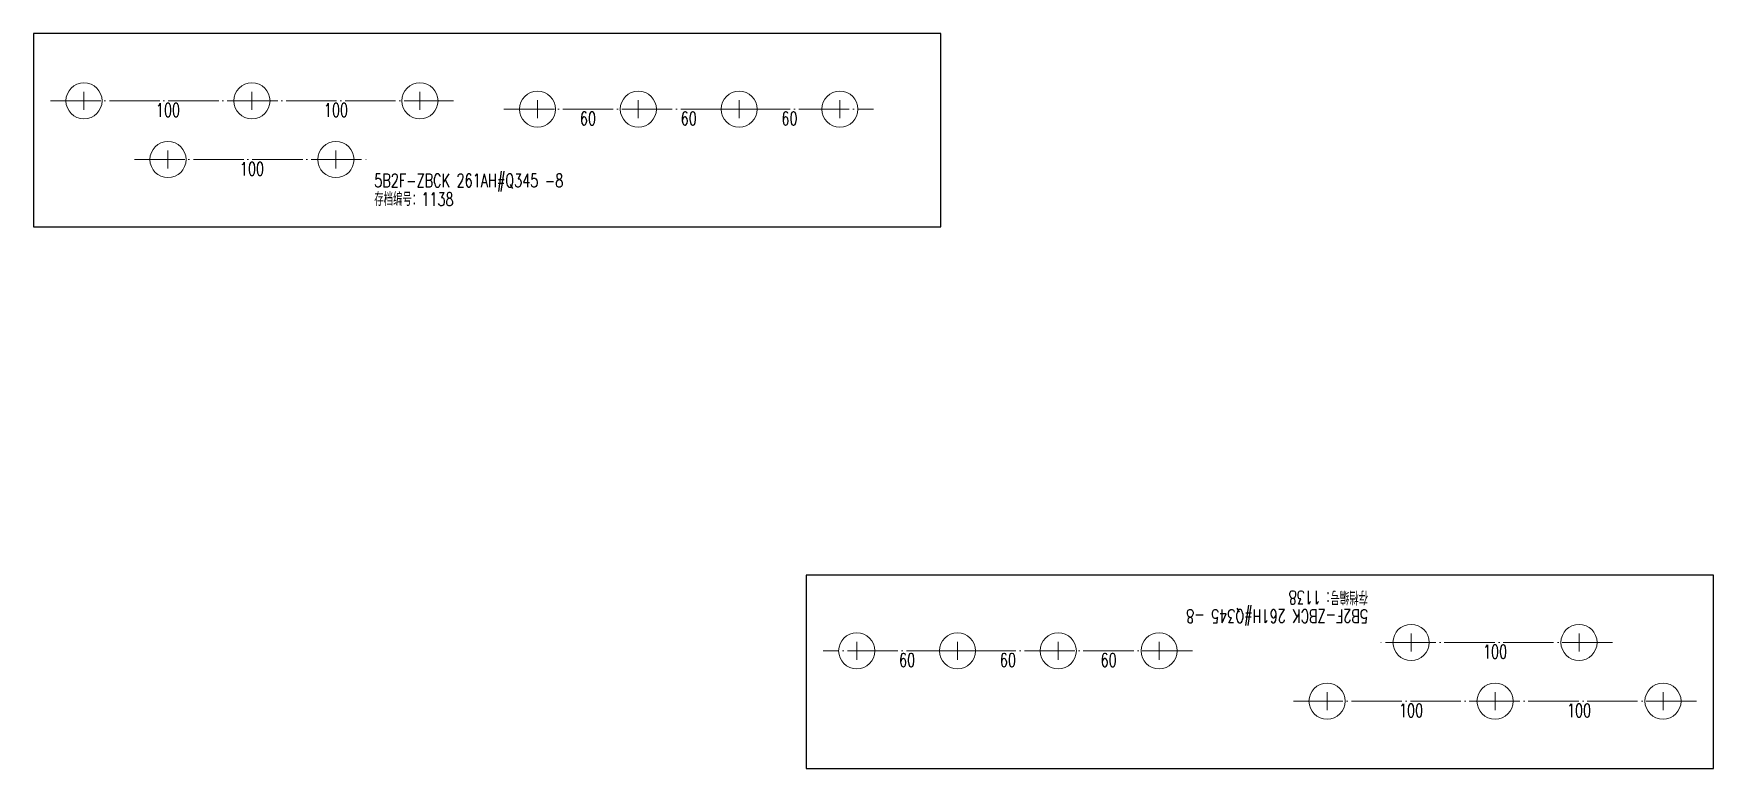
# Model space of a CAD drawing. Header units: millimetres. Extents: x -164 to 144402, y -33030 to 11430.
# Drawn here: x 24000 to 25000, y -15402 to -14965 of the extents above; entities that cross this region are included whole.
import ezdxf
from ezdxf.enums import TextEntityAlignment as Align

# ---------------------------------------------------------------- set-up
doc = ezdxf.new("R2010")
doc.units = ezdxf.units.MM
doc.header["$LTSCALE"] = 20
doc.linetypes.add('DASHDOT2X', pattern=[1.75, 1.5, -0.125, 0, -0.125])
for name, color, linetype, lineweight in [('1', 7, 'Continuous', 25), ('11', 3, 'Continuous', 13), ('12', 7, 'Continuous', 13), ('5', 1, 'Continuous', 13), ('7', 2, 'DASHDOT2X', 13)]:
    doc.layers.add(name, color=color, linetype=linetype, lineweight=lineweight)
doc.styles.get("Standard").update_dxf_attribs({"font": 'simplex', "width": 0.7, "bigfont": 'gbhzfs.shx'})

msp = doc.modelspace()

# ---------------------------------------------------------------- texts
at = {"layer": '11', "width": 0.7}
for s, p in [('100', (24080, -15006.057)), ('100', (24180, -15006.057)), ('60', (24330, -15011.057)), ('60', (24390, -15011.057)), ('60', (24450, -15011.057)), ('100', (24130, -15041.057)), ('100', (24870, -15328.489)), ('60', (24520, -15333.489)), ('60', (24580, -15333.489)), ('60', (24640, -15333.489)), ('100', (24820, -15363.489)), ('100', (24920, -15363.489))]:
    msp.add_text(s, height=8, dxfattribs=at).set_placement(p, align=Align.TOP_CENTER)
at = {"layer": '12', "width": 0.7}
for s, p in [('5B2F-ZBCK 261AH#Q345 -8 ', (24202.8, -15058.357)), ('存档编号：1138 ', (24202.8, -15069.557))]:
    msp.add_text(s, height=8, dxfattribs=at).set_placement(p, align=Align.BOTTOM_LEFT)
for s, p in [('存档编号：1138 ', (24794.4, -15293.789)), ('5B2F-ZBCK 261H#Q345 -8 ', (24794.4, -15304.989))]:
    msp.add_text(s, height=8, rotation=180, dxfattribs=at).set_placement(p, align=Align.BOTTOM_LEFT)

# ---------------------------------------------------------------- blocks, each defined once
blk = doc.blocks.new('M20')
for p, q in [((-0.5, 0), (0.5, 0)), ((0, -0.5), (0, 0.5))]:
    blk.add_line(p, q)
blk.add_circle((0, 0), 1)

# ---------------------------------------------------------------- linework, layer by layer
at = {"layer": '1'}
for p, q in [((24540, -14964.557), (24000, -14964.557)), ((24000, -14964.557), (24000, -15079.557)), ((24540, -15079.557), (24540, -14964.557)), ((24000, -15079.557), (24540, -15079.557)), ((25000, -15286.989), (24460, -15286.989)), ((24460, -15286.989), (24460, -15401.989)), ((25000, -15401.989), (25000, -15286.989)), ((24460, -15401.989), (25000, -15401.989))]:
    msp.add_line(p, q, dxfattribs=at)
at = {"layer": '7'}
for p, q in [((24010, -15004.557), (24250, -15004.557)), ((24280, -15009.557), (24500, -15009.557)), ((24060, -15039.557), (24200, -15039.557)), ((24940, -15326.989), (24800, -15326.989)), ((24690, -15331.989), (24470, -15331.989)), ((24990, -15361.989), (24750, -15361.989))]:
    msp.add_line(p, q, dxfattribs=at)

# ---------------------------------------------------------------- block references
at = {"layer": '5', "xscale": 10.75, "yscale": 10.75, "zscale": 10.75}
for p in [(24030, -15004.557), (24130, -15004.557), (24230, -15004.557), (24300, -15009.557), (24360, -15009.557), (24420, -15009.557), (24480, -15009.557), (24080, -15039.557), (24180, -15039.557), (24820, -15326.989), (24920, -15326.989), (24490, -15331.989), (24550, -15331.989), (24610, -15331.989), (24670, -15331.989), (24770, -15361.989), (24870, -15361.989), (24970, -15361.989)]:
    msp.add_blockref('M20', p, dxfattribs=at)

msp.set_redraw_order([(e.dxf.handle, doc.entitydb.next_handle()) for e in msp.query("TEXT MTEXT ATTDEF DIMENSION ARC_DIMENSION")])  # texts and dimensions are drawn at this point

doc.saveas('drawing.dxf')
